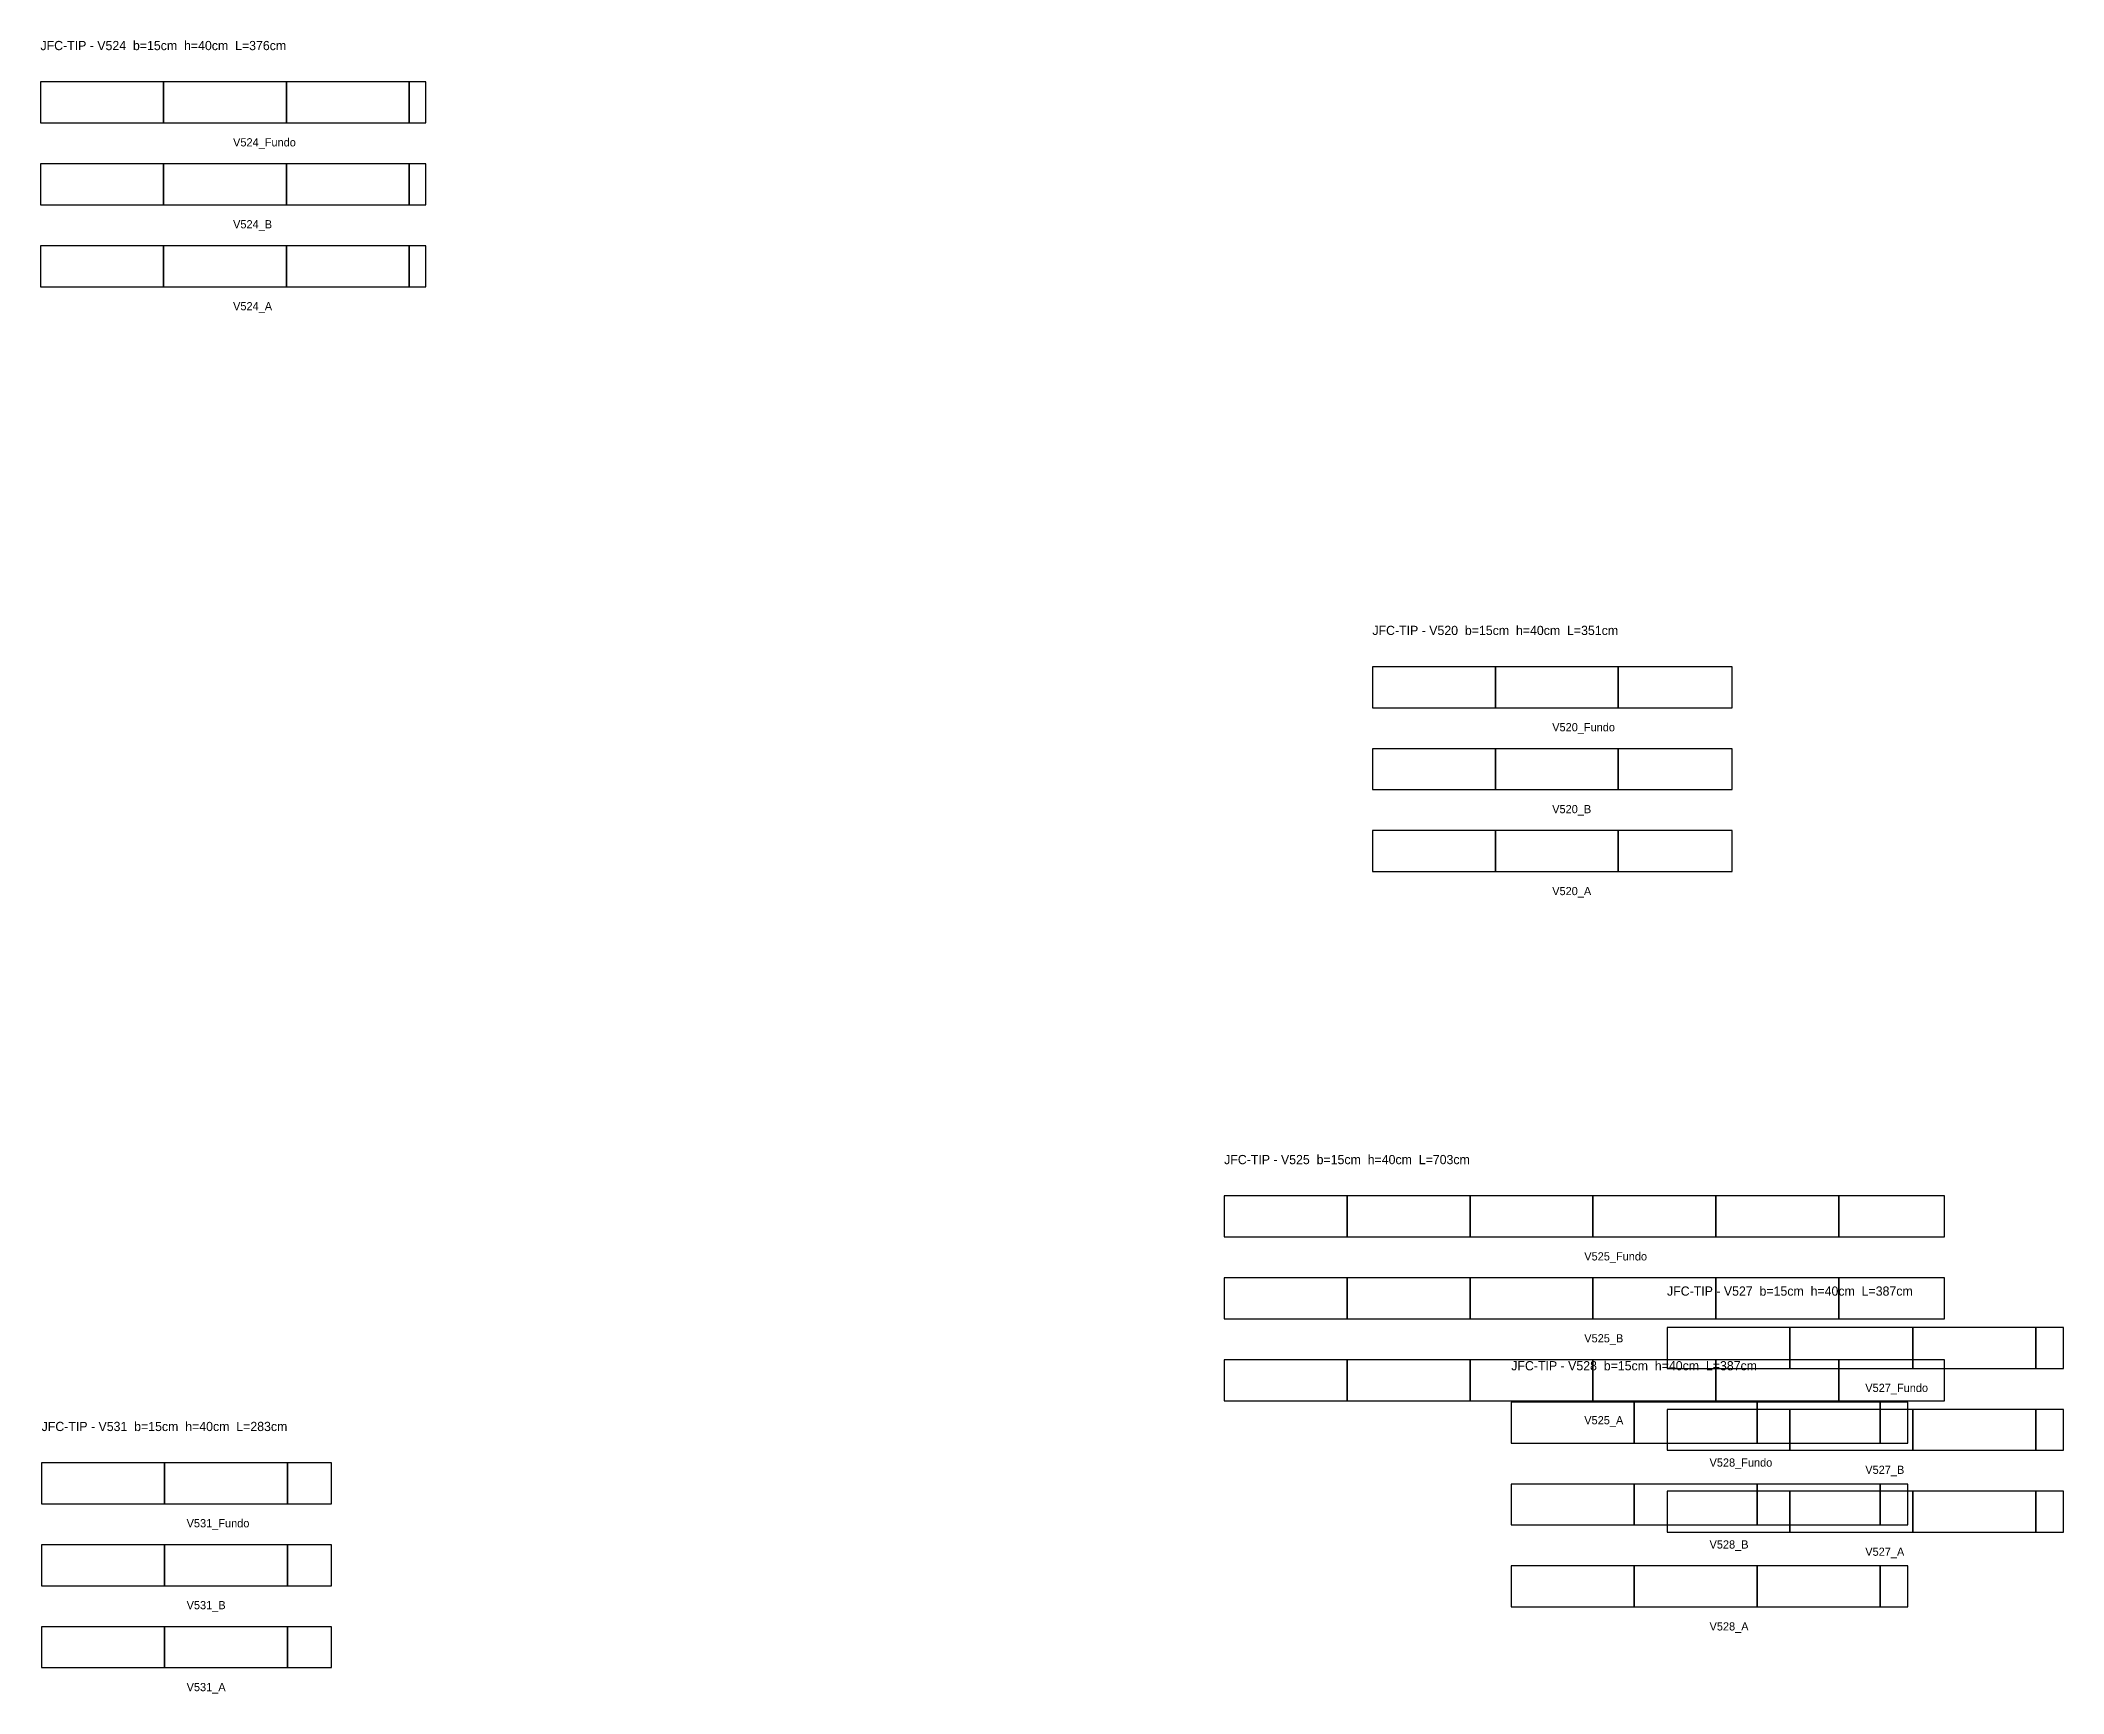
# Model space of a CAD drawing. Header units: metres. Extents: x -386 to 12208, y -9925 to 25400.
# Drawn here: x 8431 to 10406, y 23786 to 25400 of the extents above; entities that cross this region are included whole.
import ezdxf

# ---------------------------------------------------------------- set-up
doc = ezdxf.new("R2010")
doc.units = ezdxf.units.M

msp = doc.modelspace()

# ---------------------------------------------------------------- texts
at = {"layer": 'NOMENCLATURA', "char_height": 9, "attachment_point": 1}
for s, insert in [('JFC-TIP - V524  b=15cm  h=40cm  L=376cm', (8431.19, 25399.98)), ('JFC-TIP - V520  b=15cm  h=40cm  L=351cm', (9731.18, 24828.9)), ('JFC-TIP - V525  b=15cm  h=40cm  L=703cm', (9586.47, 24312.21)), ('JFC-TIP - V527  b=15cm  h=40cm  L=387cm', (10018.74, 24183.81)), ('JFC-TIP - V528  b=15cm  h=40cm  L=387cm', (9866.73, 24110.9)), ('JFC-TIP - V531  b=15cm  h=40cm  L=283cm', (8432.35, 24051.62))]:
    msp.add_mtext(s, dxfattribs=dict(at, insert=insert))
at = {"layer": 'Texto Secao', "char_height": 8, "attachment_point": 1}
for s, insert in [('V524_Fundo', (8619.19, 25304.98)), ('V524_B', (8619.19, 25224.98)), ('V524_A', (8619.19, 25144.98)), ('V520_Fundo', (9906.68, 24733.9)), ('V520_B', (9906.68, 24653.9)), ('V520_A', (9906.68, 24573.9)), ('V525_Fundo', (9937.97, 24217.21)), ('V525_B', (9937.97, 24137.21)), ('V527_Fundo', (10212.24, 24088.81)), ('V525_A', (9937.97, 24057.21)), ('V528_Fundo', (10060.23, 24015.9)), ('V527_B', (10212.24, 24008.81)), ('V531_Fundo', (8573.85, 23956.62)), ('V528_B', (10060.23, 23935.9)), ('V527_A', (10212.24, 23928.81)), ('V531_B', (8573.85, 23876.62)), ('V528_A', (10060.23, 23855.9)), ('V531_A', (8573.85, 23796.62))]:
    msp.add_mtext(s, dxfattribs=dict(at, insert=insert))

# ---------------------------------------------------------------- linework, layer by layer
at = {"layer": 'Paineis'}
for points in [[(8431.19, 25319.98), (8551.19, 25319.98), (8551.19, 25359.98), (8431.19, 25359.98)], [(8551.19, 25319.98), (8671.19, 25319.98), (8671.19, 25359.98), (8551.19, 25359.98)], [(8671.19, 25319.98), (8791.19, 25319.98), (8791.19, 25359.98), (8671.19, 25359.98)], [(8791.19, 25319.98), (8807.19, 25319.98), (8807.19, 25359.98), (8791.19, 25359.98)], [(8431.19, 25239.98), (8551.19, 25239.98), (8551.19, 25279.98), (8431.19, 25279.98)], [(8551.19, 25239.98), (8671.19, 25239.98), (8671.19, 25279.98), (8551.19, 25279.98)], [(8671.19, 25239.98), (8791.19, 25239.98), (8791.19, 25279.98), (8671.19, 25279.98)], [(8791.19, 25239.98), (8807.19, 25239.98), (8807.19, 25279.98), (8791.19, 25279.98)], [(8431.19, 25159.98), (8551.19, 25159.98), (8551.19, 25199.98), (8431.19, 25199.98)], [(8551.19, 25159.98), (8671.19, 25159.98), (8671.19, 25199.98), (8551.19, 25199.98)], [(8671.19, 25159.98), (8791.19, 25159.98), (8791.19, 25199.98), (8671.19, 25199.98)], [(8791.19, 25159.98), (8807.19, 25159.98), (8807.19, 25199.98), (8791.19, 25199.98)], [(9731.18, 24748.9), (9851.18, 24748.9), (9851.18, 24788.9), (9731.18, 24788.9)], [(9851.18, 24748.9), (9971.18, 24748.9), (9971.18, 24788.9), (9851.18, 24788.9)], [(9971.18, 24748.9), (10082.18, 24748.9), (10082.18, 24788.9), (9971.18, 24788.9)], [(9731.18, 24668.9), (9851.18, 24668.9), (9851.18, 24708.9), (9731.18, 24708.9)], [(9851.18, 24668.9), (9971.18, 24668.9), (9971.18, 24708.9), (9851.18, 24708.9)], [(9971.18, 24668.9), (10082.18, 24668.9), (10082.18, 24708.9), (9971.18, 24708.9)], [(9731.18, 24588.9), (9851.18, 24588.9), (9851.18, 24628.9), (9731.18, 24628.9)], [(9851.18, 24588.9), (9971.18, 24588.9), (9971.18, 24628.9), (9851.18, 24628.9)], [(9971.18, 24588.9), (10082.18, 24588.9), (10082.18, 24628.9), (9971.18, 24628.9)], [(9586.47, 24232.21), (9706.47, 24232.21), (9706.47, 24272.21), (9586.47, 24272.21)], [(9706.47, 24232.21), (9826.47, 24232.21), (9826.47, 24272.21), (9706.47, 24272.21)], [(9826.47, 24232.21), (9946.47, 24232.21), (9946.47, 24272.21), (9826.47, 24272.21)], [(9946.47, 24232.21), (10066.47, 24232.21), (10066.47, 24272.21), (9946.47, 24272.21)], [(10066.47, 24232.21), (10186.47, 24232.21), (10186.47, 24272.21), (10066.47, 24272.21)], [(10186.47, 24232.21), (10289.47, 24232.21), (10289.47, 24272.21), (10186.47, 24272.21)], [(9586.47, 24152.21), (9706.47, 24152.21), (9706.47, 24192.21), (9586.47, 24192.21)], [(9706.47, 24152.21), (9826.47, 24152.21), (9826.47, 24192.21), (9706.47, 24192.21)], [(9826.47, 24152.21), (9946.47, 24152.21), (9946.47, 24192.21), (9826.47, 24192.21)], [(9946.47, 24152.21), (10066.47, 24152.21), (10066.47, 24192.21), (9946.47, 24192.21)], [(10066.47, 24152.21), (10186.47, 24152.21), (10186.47, 24192.21), (10066.47, 24192.21)], [(10186.47, 24152.21), (10289.47, 24152.21), (10289.47, 24192.21), (10186.47, 24192.21)], [(10018.74, 24103.81), (10138.74, 24103.81), (10138.74, 24143.81), (10018.74, 24143.81)], [(10138.74, 24103.81), (10258.74, 24103.81), (10258.74, 24143.81), (10138.74, 24143.81)], [(10258.74, 24103.81), (10378.74, 24103.81), (10378.74, 24143.81), (10258.74, 24143.81)], [(10378.74, 24103.81), (10405.74, 24103.81), (10405.74, 24143.81), (10378.74, 24143.81)], [(9586.47, 24072.21), (9706.47, 24072.21), (9706.47, 24112.21), (9586.47, 24112.21)], [(9706.47, 24072.21), (9826.47, 24072.21), (9826.47, 24112.21), (9706.47, 24112.21)], [(9826.47, 24072.21), (9946.47, 24072.21), (9946.47, 24112.21), (9826.47, 24112.21)], [(9946.47, 24072.21), (10066.47, 24072.21), (10066.47, 24112.21), (9946.47, 24112.21)], [(10066.47, 24072.21), (10186.47, 24072.21), (10186.47, 24112.21), (10066.47, 24112.21)], [(10186.47, 24072.21), (10289.47, 24072.21), (10289.47, 24112.21), (10186.47, 24112.21)], [(9866.73, 24030.9), (9986.73, 24030.9), (9986.73, 24070.9), (9866.73, 24070.9)], [(9986.73, 24030.9), (10106.73, 24030.9), (10106.73, 24070.9), (9986.73, 24070.9)], [(10106.73, 24030.9), (10226.73, 24030.9), (10226.73, 24070.9), (10106.73, 24070.9)], [(10226.73, 24030.9), (10253.73, 24030.9), (10253.73, 24070.9), (10226.73, 24070.9)], [(10018.74, 24023.81), (10138.74, 24023.81), (10138.74, 24063.81), (10018.74, 24063.81)], [(10138.74, 24023.81), (10258.74, 24023.81), (10258.74, 24063.81), (10138.74, 24063.81)], [(10258.74, 24023.81), (10378.74, 24023.81), (10378.74, 24063.81), (10258.74, 24063.81)], [(10378.74, 24023.81), (10405.74, 24023.81), (10405.74, 24063.81), (10378.74, 24063.81)], [(8432.35, 23971.62), (8552.35, 23971.62), (8552.35, 24011.62), (8432.35, 24011.62)], [(8552.35, 23971.62), (8672.35, 23971.62), (8672.35, 24011.62), (8552.35, 24011.62)], [(8672.35, 23971.62), (8715.35, 23971.62), (8715.35, 24011.62), (8672.35, 24011.62)], [(9866.73, 23950.9), (9986.73, 23950.9), (9986.73, 23990.9), (9866.73, 23990.9)], [(9986.73, 23950.9), (10106.73, 23950.9), (10106.73, 23990.9), (9986.73, 23990.9)], [(10106.73, 23950.9), (10226.73, 23950.9), (10226.73, 23990.9), (10106.73, 23990.9)], [(10226.73, 23950.9), (10253.73, 23950.9), (10253.73, 23990.9), (10226.73, 23990.9)], [(10018.74, 23943.81), (10138.74, 23943.81), (10138.74, 23983.81), (10018.74, 23983.81)], [(10138.74, 23943.81), (10258.74, 23943.81), (10258.74, 23983.81), (10138.74, 23983.81)], [(10258.74, 23943.81), (10378.74, 23943.81), (10378.74, 23983.81), (10258.74, 23983.81)], [(10378.74, 23943.81), (10405.74, 23943.81), (10405.74, 23983.81), (10378.74, 23983.81)], [(8432.35, 23891.62), (8552.35, 23891.62), (8552.35, 23931.62), (8432.35, 23931.62)], [(8552.35, 23891.62), (8672.35, 23891.62), (8672.35, 23931.62), (8552.35, 23931.62)], [(8672.35, 23891.62), (8715.35, 23891.62), (8715.35, 23931.62), (8672.35, 23931.62)], [(9866.73, 23870.9), (9986.73, 23870.9), (9986.73, 23910.9), (9866.73, 23910.9)], [(9986.73, 23870.9), (10106.73, 23870.9), (10106.73, 23910.9), (9986.73, 23910.9)], [(10106.73, 23870.9), (10226.73, 23870.9), (10226.73, 23910.9), (10106.73, 23910.9)], [(10226.73, 23870.9), (10253.73, 23870.9), (10253.73, 23910.9), (10226.73, 23910.9)], [(8432.35, 23811.62), (8552.35, 23811.62), (8552.35, 23851.62), (8432.35, 23851.62)], [(8552.35, 23811.62), (8672.35, 23811.62), (8672.35, 23851.62), (8552.35, 23851.62)], [(8672.35, 23811.62), (8715.35, 23811.62), (8715.35, 23851.62), (8672.35, 23851.62)]]:
    msp.add_lwpolyline(points, close=True, dxfattribs=at)

msp.set_redraw_order([(e.dxf.handle, doc.entitydb.next_handle()) for e in msp.query("TEXT MTEXT ATTDEF DIMENSION ARC_DIMENSION")])  # texts and dimensions are drawn at this point

doc.saveas('drawing.dxf')
